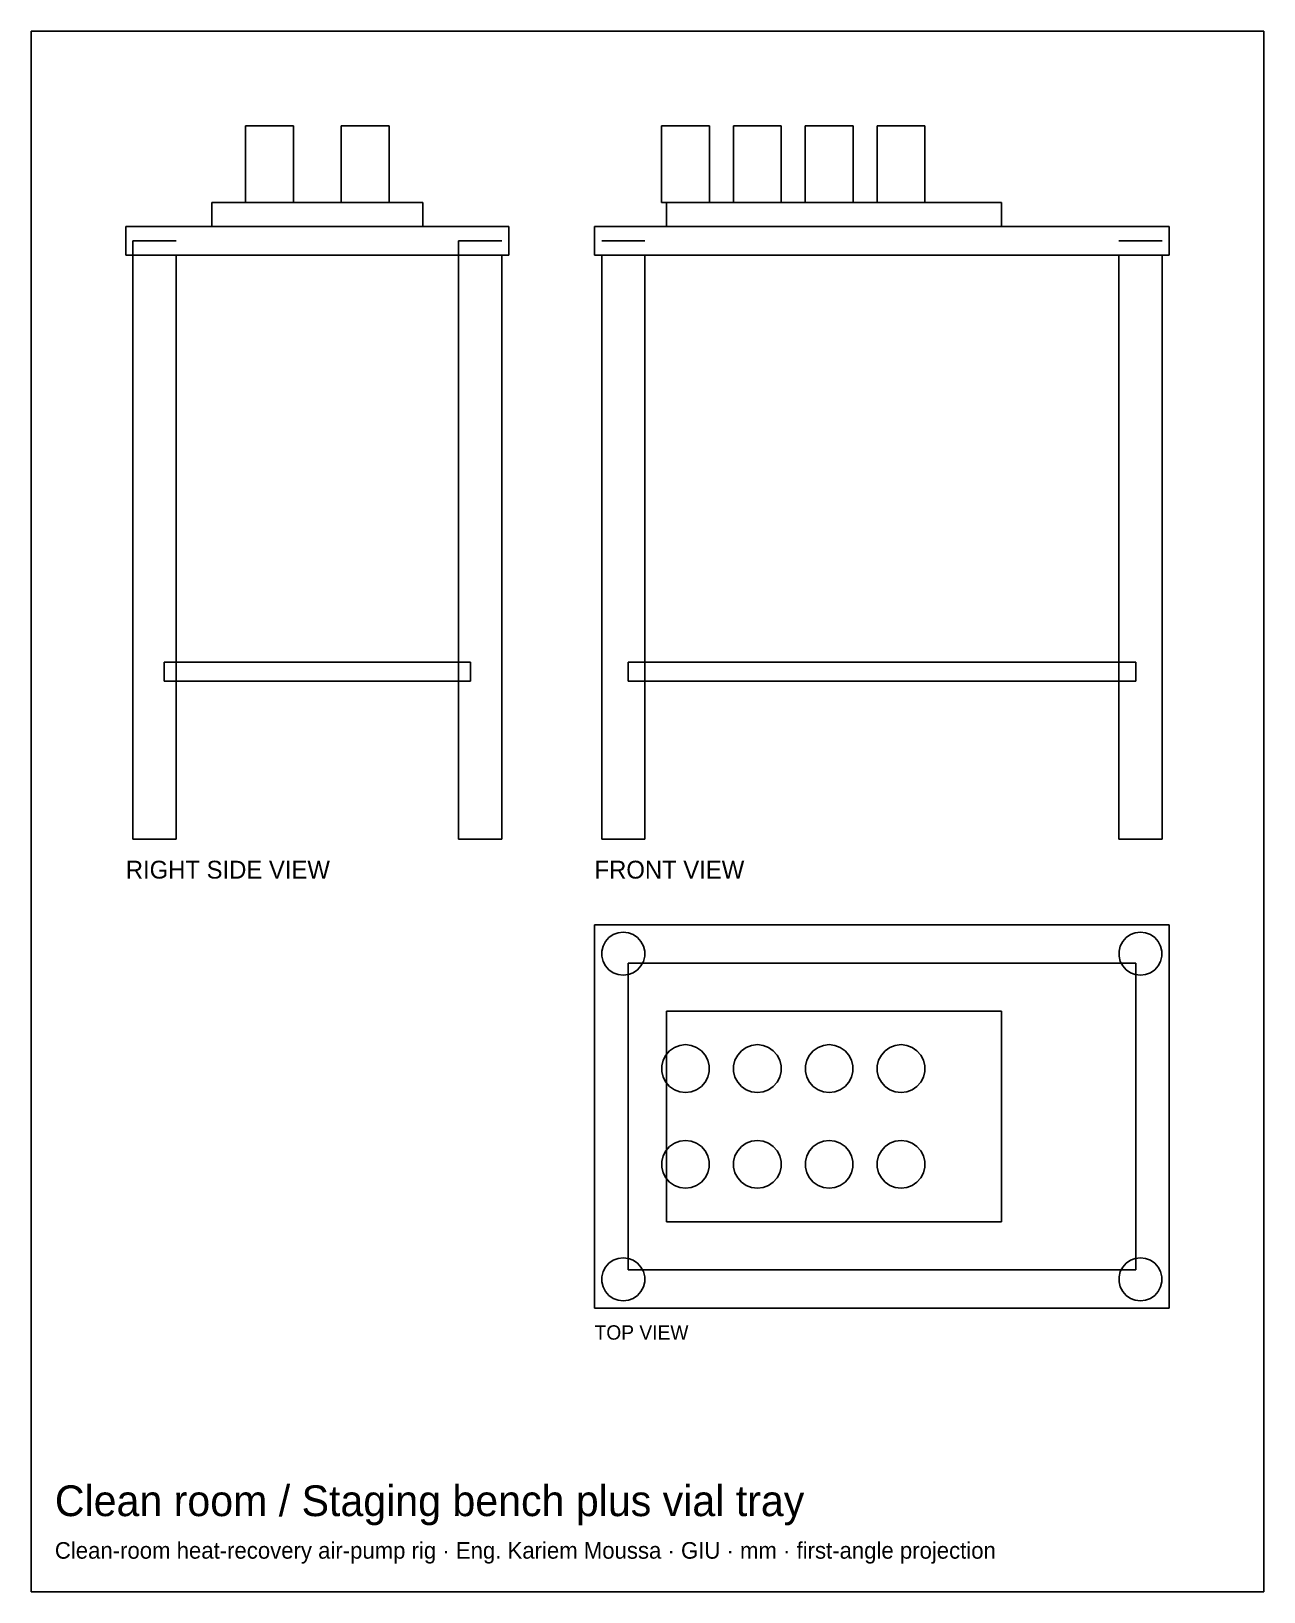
# Model space of a CAD drawing. Header units: millimetres. Extents: x 52 to 310, y -152 to 174.
import ezdxf

# ---------------------------------------------------------------- set-up
doc = ezdxf.new("R2010")
doc.units = ezdxf.units.MM
for name, color, linetype in [('BORDER', 7, 'Continuous'), ('HIDDEN', 8, 'Continuous'), ('TEXT', 5, 'Continuous'), ('VISIBLE', 7, 'Continuous')]:
    doc.layers.add(name, color=color, linetype=linetype)

msp = doc.modelspace()

# ---------------------------------------------------------------- texts
at = {"layer": 'TEXT'}
for s, height, p in [('RIGHT SIDE VIEW', 3.725, (72.12, -3.2)), ('FRONT VIEW', 3.725, (170, -3.2)), ('TOP VIEW', 3, (170, -99.48)), ('Clean room / Staging bench plus vial tray', 6.4189, (57.31, -136.33)), ('Clean-room heat-recovery air-pump rig · Eng. Kariem Moussa · GIU · mm · first-angle projection', 3.4563, (57.31, -145.22))]:
    msp.add_text(s, height=height, dxfattribs=at).set_placement(p)

# ---------------------------------------------------------------- linework, layer by layer
at = {"layer": 'BORDER'}
msp.add_lwpolyline([(52.37, -152.13), (309.75, -152.13), (309.75, 173.75), (52.37, 173.75)], close=True, dxfattribs=at)
at = {"layer": 'HIDDEN'}
for points in [[(97.12, 138), (97.12, 154)], [(97.27, 154), (97.12, 154)], [(97.12, 154), (97.27, 154)], [(97.12, 138), (97.12, 154)], [(97.27, 154), (97.12, 154)], [(97.12, 154), (97.27, 154)], [(97.12, 138), (97.12, 154)], [(97.27, 154), (97.12, 154)], [(97.12, 154), (97.27, 154)], [(97.27, 154), (97.12, 154)], [(97.69, 154), (97.27, 154)], [(97.27, 154), (97.69, 154)], [(97.69, 154), (97.27, 154)], [(97.27, 154), (97.69, 154)], [(97.69, 154), (97.27, 154)], [(97.27, 154), (97.69, 154)], [(97.69, 154), (97.27, 154)], [(98.38, 154), (97.69, 154)], [(97.69, 154), (98.38, 154)], [(98.38, 154), (97.69, 154)], [(97.69, 154), (98.38, 154)], [(98.38, 154), (97.69, 154)], [(97.69, 154), (98.38, 154)], [(98.38, 154), (97.69, 154)], [(99.28, 154), (98.38, 154)], [(98.38, 154), (99.28, 154)], [(99.28, 154), (98.38, 154)], [(98.38, 154), (99.28, 154)], [(99.28, 154), (98.38, 154)], [(98.38, 154), (99.28, 154)], [(99.28, 154), (98.38, 154)], [(100.35, 154), (99.28, 154)], [(99.28, 154), (100.35, 154)], [(100.35, 154), (99.28, 154)], [(99.28, 154), (100.35, 154)], [(100.35, 154), (99.28, 154)], [(99.28, 154), (100.35, 154)], [(100.35, 154), (99.28, 154)], [(101.52, 154), (100.35, 154)], [(100.35, 154), (101.52, 154)], [(101.52, 154), (100.35, 154)], [(100.35, 154), (101.52, 154)], [(101.52, 154), (100.35, 154)], [(100.35, 154), (101.52, 154)], [(101.52, 154), (100.35, 154)], [(102.72, 154), (101.52, 154)], [(101.52, 154), (102.72, 154)], [(102.72, 154), (101.52, 154)], [(101.52, 154), (102.72, 154)], [(102.72, 154), (101.52, 154)], [(101.52, 154), (102.72, 154)], [(102.72, 154), (101.52, 154)], [(103.89, 154), (102.72, 154)], [(102.72, 154), (103.89, 154)], [(103.89, 154), (102.72, 154)], [(102.72, 154), (103.89, 154)], [(103.89, 154), (102.72, 154)], [(102.72, 154), (103.89, 154)], [(103.89, 154), (102.72, 154)], [(104.96, 154), (103.89, 154)], [(103.89, 154), (104.96, 154)], [(104.96, 154), (103.89, 154)], [(103.89, 154), (104.96, 154)], [(104.96, 154), (103.89, 154)], [(103.89, 154), (104.96, 154)], [(104.96, 154), (103.89, 154)], [(105.86, 154), (104.96, 154)], [(104.96, 154), (105.86, 154)], [(105.86, 154), (104.96, 154)], [(104.96, 154), (105.86, 154)], [(105.86, 154), (104.96, 154)], [(104.96, 154), (105.86, 154)], [(105.86, 154), (104.96, 154)], [(106.55, 154), (105.86, 154)], [(105.86, 154), (106.55, 154)], [(106.55, 154), (105.86, 154)], [(105.86, 154), (106.55, 154)], [(106.55, 154), (105.86, 154)], [(105.86, 154), (106.55, 154)], [(106.55, 154), (105.86, 154)], [(106.97, 154), (106.55, 154)], [(106.55, 154), (106.97, 154)], [(106.97, 154), (106.55, 154)], [(106.55, 154), (106.97, 154)], [(106.97, 154), (106.55, 154)], [(106.55, 154), (106.97, 154)], [(106.97, 154), (106.55, 154)], [(107.12, 154), (106.97, 154)], [(106.97, 154), (107.12, 154)], [(107.12, 154), (106.97, 154)], [(106.97, 154), (107.12, 154)], [(107.12, 154), (106.97, 154)], [(106.97, 154), (107.12, 154)], [(107.12, 154), (106.97, 154)], [(117.12, 138), (117.12, 154)], [(117.27, 154), (117.12, 154)], [(117.12, 154), (117.27, 154)], [(117.12, 138), (117.12, 154)], [(117.27, 154), (117.12, 154)], [(117.12, 154), (117.27, 154)], [(117.12, 138), (117.12, 154)], [(117.27, 154), (117.12, 154)], [(117.12, 154), (117.27, 154)], [(117.27, 154), (117.12, 154)], [(117.69, 154), (117.27, 154)], [(117.27, 154), (117.69, 154)], [(117.69, 154), (117.27, 154)], [(117.27, 154), (117.69, 154)], [(117.69, 154), (117.27, 154)], [(117.27, 154), (117.69, 154)], [(117.69, 154), (117.27, 154)], [(118.38, 154), (117.69, 154)], [(117.69, 154), (118.38, 154)], [(118.38, 154), (117.69, 154)], [(117.69, 154), (118.38, 154)], [(118.38, 154), (117.69, 154)], [(117.69, 154), (118.38, 154)], [(118.38, 154), (117.69, 154)], [(119.28, 154), (118.38, 154)], [(118.38, 154), (119.28, 154)], [(119.28, 154), (118.38, 154)], [(118.38, 154), (119.28, 154)], [(119.28, 154), (118.38, 154)], [(118.38, 154), (119.28, 154)], [(119.28, 154), (118.38, 154)], [(120.35, 154), (119.28, 154)], [(119.28, 154), (120.35, 154)], [(120.35, 154), (119.28, 154)], [(119.28, 154), (120.35, 154)], [(120.35, 154), (119.28, 154)], [(119.28, 154), (120.35, 154)], [(120.35, 154), (119.28, 154)], [(121.52, 154), (120.35, 154)], [(120.35, 154), (121.52, 154)], [(121.52, 154), (120.35, 154)], [(120.35, 154), (121.52, 154)], [(121.52, 154), (120.35, 154)], [(120.35, 154), (121.52, 154)], [(121.52, 154), (120.35, 154)], [(122.72, 154), (121.52, 154)], [(121.52, 154), (122.72, 154)], [(122.72, 154), (121.52, 154)], [(121.52, 154), (122.72, 154)], [(122.72, 154), (121.52, 154)], [(121.52, 154), (122.72, 154)], [(122.72, 154), (121.52, 154)], [(123.89, 154), (122.72, 154)], [(122.72, 154), (123.89, 154)], [(123.89, 154), (122.72, 154)], [(122.72, 154), (123.89, 154)], [(123.89, 154), (122.72, 154)], [(122.72, 154), (123.89, 154)], [(123.89, 154), (122.72, 154)], [(124.96, 154), (123.89, 154)], [(123.89, 154), (124.96, 154)], [(124.96, 154), (123.89, 154)], [(123.89, 154), (124.96, 154)], [(124.96, 154), (123.89, 154)], [(123.89, 154), (124.96, 154)], [(124.96, 154), (123.89, 154)], [(125.86, 154), (124.96, 154)], [(124.96, 154), (125.86, 154)], [(125.86, 154), (124.96, 154)], [(124.96, 154), (125.86, 154)], [(125.86, 154), (124.96, 154)], [(124.96, 154), (125.86, 154)], [(125.86, 154), (124.96, 154)], [(126.55, 154), (125.86, 154)], [(125.86, 154), (126.55, 154)], [(126.55, 154), (125.86, 154)], [(125.86, 154), (126.55, 154)], [(126.55, 154), (125.86, 154)], [(125.86, 154), (126.55, 154)], [(126.55, 154), (125.86, 154)], [(126.97, 154), (126.55, 154)], [(126.55, 154), (126.97, 154)], [(126.97, 154), (126.55, 154)], [(126.55, 154), (126.97, 154)], [(126.97, 154), (126.55, 154)], [(126.55, 154), (126.97, 154)], [(126.97, 154), (126.55, 154)], [(127.12, 154), (126.97, 154)], [(126.97, 154), (127.12, 154)], [(127.12, 154), (126.97, 154)], [(126.97, 154), (127.12, 154)], [(127.12, 154), (126.97, 154)], [(126.97, 154), (127.12, 154)], [(127.12, 154), (126.97, 154)], [(184, 154), (184.04, 154)], [(184.04, 154), (184, 154)], [(184.04, 154), (184, 154)], [(184.04, 154), (184.32, 154)], [(184.32, 154), (184.04, 154)], [(184.32, 154), (184.04, 154)], [(184.32, 154), (184.89, 154)], [(184.89, 154), (184.32, 154)], [(184.89, 154), (184.32, 154)], [(184.89, 154), (185.68, 154)], [(185.68, 154), (184.89, 154)], [(185.68, 154), (184.89, 154)], [(185.68, 154), (186.68, 154)], [(186.68, 154), (185.68, 154)], [(186.68, 154), (185.68, 154)], [(186.68, 154), (187.8, 154)], [(187.8, 154), (186.68, 154)], [(187.8, 154), (186.68, 154)], [(187.8, 154), (189, 154)], [(189, 154), (187.8, 154)], [(189, 154), (187.8, 154)], [(190.2, 154), (189, 154)], [(189, 154), (190.2, 154)], [(190.2, 154), (189, 154)], [(191.32, 154), (190.2, 154)], [(190.2, 154), (191.32, 154)], [(191.32, 154), (190.2, 154)], [(192.32, 154), (191.32, 154)], [(191.32, 154), (192.32, 154)], [(192.32, 154), (191.32, 154)], [(193.11, 154), (192.32, 154)], [(192.32, 154), (193.11, 154)], [(193.11, 154), (192.32, 154)], [(193.68, 154), (193.11, 154)], [(193.11, 154), (193.68, 154)], [(193.68, 154), (193.11, 154)], [(193.96, 154), (193.68, 154)], [(193.68, 154), (193.96, 154)], [(193.96, 154), (193.68, 154)], [(194, 154), (193.96, 154)], [(193.96, 154), (194, 154)], [(194, 154), (193.96, 154)], [(199, 154), (199.04, 154)], [(199.04, 154), (199, 154)], [(199.04, 154), (199, 154)], [(199.04, 154), (199.32, 154)], [(199.32, 154), (199.04, 154)], [(199.32, 154), (199.04, 154)], [(199.32, 154), (199.89, 154)], [(199.89, 154), (199.32, 154)], [(199.89, 154), (199.32, 154)], [(199.89, 154), (200.68, 154)], [(200.68, 154), (199.89, 154)], [(200.68, 154), (199.89, 154)], [(200.68, 154), (201.68, 154)], [(201.68, 154), (200.68, 154)], [(201.68, 154), (200.68, 154)], [(201.68, 154), (202.8, 154)], [(202.8, 154), (201.68, 154)], [(202.8, 154), (201.68, 154)], [(202.8, 154), (204, 154)], [(204, 154), (202.8, 154)], [(204, 154), (202.8, 154)], [(205.2, 154), (204, 154)], [(204, 154), (205.2, 154)], [(205.2, 154), (204, 154)], [(206.32, 154), (205.2, 154)], [(205.2, 154), (206.32, 154)], [(206.32, 154), (205.2, 154)], [(207.32, 154), (206.32, 154)], [(206.32, 154), (207.32, 154)], [(207.32, 154), (206.32, 154)], [(208.11, 154), (207.32, 154)], [(207.32, 154), (208.11, 154)], [(208.11, 154), (207.32, 154)], [(208.68, 154), (208.11, 154)], [(208.11, 154), (208.68, 154)], [(208.68, 154), (208.11, 154)], [(208.96, 154), (208.68, 154)], [(208.68, 154), (208.96, 154)], [(208.96, 154), (208.68, 154)], [(209, 154), (208.96, 154)], [(208.96, 154), (209, 154)], [(209, 154), (208.96, 154)], [(214, 154), (214.04, 154)], [(214.04, 154), (214, 154)], [(214.04, 154), (214, 154)], [(214.04, 154), (214.32, 154)], [(214.32, 154), (214.04, 154)], [(214.32, 154), (214.04, 154)], [(214.32, 154), (214.89, 154)], [(214.89, 154), (214.32, 154)], [(214.89, 154), (214.32, 154)], [(214.89, 154), (215.68, 154)], [(215.68, 154), (214.89, 154)], [(215.68, 154), (214.89, 154)], [(215.68, 154), (216.68, 154)], [(216.68, 154), (215.68, 154)], [(216.68, 154), (215.68, 154)], [(216.68, 154), (217.8, 154)], [(217.8, 154), (216.68, 154)], [(217.8, 154), (216.68, 154)], [(217.8, 154), (219, 154)], [(219, 154), (217.8, 154)], [(219, 154), (217.8, 154)], [(220.2, 154), (219, 154)], [(219, 154), (220.2, 154)], [(220.2, 154), (219, 154)], [(221.32, 154), (220.2, 154)], [(220.2, 154), (221.32, 154)], [(221.32, 154), (220.2, 154)], [(222.32, 154), (221.32, 154)], [(221.32, 154), (222.32, 154)], [(222.32, 154), (221.32, 154)], [(223.11, 154), (222.32, 154)], [(222.32, 154), (223.11, 154)], [(223.11, 154), (222.32, 154)], [(223.68, 154), (223.11, 154)], [(223.11, 154), (223.68, 154)], [(223.68, 154), (223.11, 154)], [(223.96, 154), (223.68, 154)], [(223.68, 154), (223.96, 154)], [(223.96, 154), (223.68, 154)], [(224, 154), (223.96, 154)], [(223.96, 154), (224, 154)], [(224, 154), (223.96, 154)], [(229, 154), (229.04, 154)], [(229.04, 154), (229, 154)], [(229.04, 154), (229, 154)], [(229.04, 154), (229.32, 154)], [(229.32, 154), (229.04, 154)], [(229.32, 154), (229.04, 154)], [(229.32, 154), (229.89, 154)], [(229.89, 154), (229.32, 154)], [(229.89, 154), (229.32, 154)], [(229.89, 154), (230.68, 154)], [(230.68, 154), (229.89, 154)], [(230.68, 154), (229.89, 154)], [(230.68, 154), (231.68, 154)], [(231.68, 154), (230.68, 154)], [(231.68, 154), (230.68, 154)], [(231.68, 154), (232.8, 154)], [(232.8, 154), (231.68, 154)], [(232.8, 154), (231.68, 154)], [(232.8, 154), (234, 154)], [(234, 154), (232.8, 154)], [(234, 154), (232.8, 154)], [(235.2, 154), (234, 154)], [(234, 154), (235.2, 154)], [(235.2, 154), (234, 154)], [(236.32, 154), (235.2, 154)], [(235.2, 154), (236.32, 154)], [(236.32, 154), (235.2, 154)], [(237.32, 154), (236.32, 154)], [(236.32, 154), (237.32, 154)], [(237.32, 154), (236.32, 154)], [(238.11, 154), (237.32, 154)], [(237.32, 154), (238.11, 154)], [(238.11, 154), (237.32, 154)], [(238.68, 154), (238.11, 154)], [(238.11, 154), (238.68, 154)], [(238.68, 154), (238.11, 154)], [(238.96, 154), (238.68, 154)], [(238.68, 154), (238.96, 154)], [(238.96, 154), (238.68, 154)], [(239, 154), (238.96, 154)], [(238.96, 154), (239, 154)], [(239, 154), (238.96, 154)], [(134.12, 138), (90.12, 138)], [(90.12, 133), (90.12, 138)], [(97.27, 138), (97.12, 138)], [(97.12, 138), (97.27, 138)], [(97.27, 138), (97.12, 138)], [(97.12, 138), (97.27, 138)], [(97.27, 138), (97.12, 138)], [(97.12, 138), (97.27, 138)], [(97.27, 138), (97.12, 138)], [(97.12, 138), (97.27, 138)], [(97.69, 138), (97.27, 138)], [(97.27, 138), (97.69, 138)], [(97.69, 138), (97.27, 138)], [(97.27, 138), (97.69, 138)], [(97.69, 138), (97.27, 138)], [(97.27, 138), (97.69, 138)], [(97.69, 138), (97.27, 138)], [(97.27, 138), (97.69, 138)], [(98.38, 138), (97.69, 138)], [(97.69, 138), (98.38, 138)], [(98.38, 138), (97.69, 138)], [(97.69, 138), (98.38, 138)], [(98.38, 138), (97.69, 138)], [(97.69, 138), (98.38, 138)], [(98.38, 138), (97.69, 138)], [(97.69, 138), (98.38, 138)], [(99.28, 138), (98.38, 138)], [(98.38, 138), (99.28, 138)], [(99.28, 138), (98.38, 138)], [(98.38, 138), (99.28, 138)], [(99.28, 138), (98.38, 138)], [(98.38, 138), (99.28, 138)], [(99.28, 138), (98.38, 138)], [(98.38, 138), (99.28, 138)], [(100.35, 138), (99.28, 138)], [(99.28, 138), (100.35, 138)], [(100.35, 138), (99.28, 138)], [(99.28, 138), (100.35, 138)], [(100.35, 138), (99.28, 138)], [(99.28, 138), (100.35, 138)], [(100.35, 138), (99.28, 138)], [(99.28, 138), (100.35, 138)], [(101.52, 138), (100.35, 138)], [(100.35, 138), (101.52, 138)], [(101.52, 138), (100.35, 138)], [(100.35, 138), (101.52, 138)], [(101.52, 138), (100.35, 138)], [(100.35, 138), (101.52, 138)], [(101.52, 138), (100.35, 138)], [(100.35, 138), (101.52, 138)], [(102.72, 138), (101.52, 138)], [(101.52, 138), (102.72, 138)], [(102.72, 138), (101.52, 138)], [(101.52, 138), (102.72, 138)], [(102.72, 138), (101.52, 138)], [(101.52, 138), (102.72, 138)], [(102.72, 138), (101.52, 138)], [(101.52, 138), (102.72, 138)], [(103.89, 138), (102.72, 138)], [(102.72, 138), (103.89, 138)], [(103.89, 138), (102.72, 138)], [(102.72, 138), (103.89, 138)], [(103.89, 138), (102.72, 138)], [(102.72, 138), (103.89, 138)], [(103.89, 138), (102.72, 138)], [(102.72, 138), (103.89, 138)], [(104.96, 138), (103.89, 138)], [(103.89, 138), (104.96, 138)], [(104.96, 138), (103.89, 138)], [(103.89, 138), (104.96, 138)], [(104.96, 138), (103.89, 138)], [(103.89, 138), (104.96, 138)], [(104.96, 138), (103.89, 138)], [(103.89, 138), (104.96, 138)], [(105.86, 138), (104.96, 138)], [(104.96, 138), (105.86, 138)], [(105.86, 138), (104.96, 138)], [(104.96, 138), (105.86, 138)], [(105.86, 138), (104.96, 138)], [(104.96, 138), (105.86, 138)], [(105.86, 138), (104.96, 138)], [(104.96, 138), (105.86, 138)], [(106.55, 138), (105.86, 138)], [(105.86, 138), (106.55, 138)], [(106.55, 138), (105.86, 138)], [(105.86, 138), (106.55, 138)], [(106.55, 138), (105.86, 138)], [(105.86, 138), (106.55, 138)], [(106.55, 138), (105.86, 138)], [(105.86, 138), (106.55, 138)], [(106.97, 138), (106.55, 138)], [(106.55, 138), (106.97, 138)], [(106.97, 138), (106.55, 138)], [(106.55, 138), (106.97, 138)], [(106.97, 138), (106.55, 138)], [(106.55, 138), (106.97, 138)], [(106.97, 138), (106.55, 138)], [(106.55, 138), (106.97, 138)], [(107.12, 138), (106.97, 138)], [(106.97, 138), (107.12, 138)], [(107.12, 138), (106.97, 138)], [(106.97, 138), (107.12, 138)], [(107.12, 138), (106.97, 138)], [(106.97, 138), (107.12, 138)], [(107.12, 138), (106.97, 138)], [(106.97, 138), (107.12, 138)], [(117.27, 138), (117.12, 138)], [(117.12, 138), (117.27, 138)], [(117.27, 138), (117.12, 138)], [(117.12, 138), (117.27, 138)], [(117.27, 138), (117.12, 138)], [(117.12, 138), (117.27, 138)], [(117.27, 138), (117.12, 138)], [(117.12, 138), (117.27, 138)], [(117.69, 138), (117.27, 138)], [(117.27, 138), (117.69, 138)], [(117.69, 138), (117.27, 138)], [(117.27, 138), (117.69, 138)], [(117.69, 138), (117.27, 138)], [(117.27, 138), (117.69, 138)], [(117.69, 138), (117.27, 138)], [(117.27, 138), (117.69, 138)], [(118.38, 138), (117.69, 138)], [(117.69, 138), (118.38, 138)], [(118.38, 138), (117.69, 138)], [(117.69, 138), (118.38, 138)], [(118.38, 138), (117.69, 138)], [(117.69, 138), (118.38, 138)], [(118.38, 138), (117.69, 138)], [(117.69, 138), (118.38, 138)], [(119.28, 138), (118.38, 138)], [(118.38, 138), (119.28, 138)], [(119.28, 138), (118.38, 138)], [(118.38, 138), (119.28, 138)], [(119.28, 138), (118.38, 138)], [(118.38, 138), (119.28, 138)], [(119.28, 138), (118.38, 138)], [(118.38, 138), (119.28, 138)], [(120.35, 138), (119.28, 138)], [(119.28, 138), (120.35, 138)], [(120.35, 138), (119.28, 138)], [(119.28, 138), (120.35, 138)], [(120.35, 138), (119.28, 138)], [(119.28, 138), (120.35, 138)], [(120.35, 138), (119.28, 138)], [(119.28, 138), (120.35, 138)], [(121.52, 138), (120.35, 138)], [(120.35, 138), (121.52, 138)], [(121.52, 138), (120.35, 138)], [(120.35, 138), (121.52, 138)], [(121.52, 138), (120.35, 138)], [(120.35, 138), (121.52, 138)], [(121.52, 138), (120.35, 138)], [(120.35, 138), (121.52, 138)], [(122.72, 138), (121.52, 138)], [(121.52, 138), (122.72, 138)], [(122.72, 138), (121.52, 138)], [(121.52, 138), (122.72, 138)], [(122.72, 138), (121.52, 138)], [(121.52, 138), (122.72, 138)], [(122.72, 138), (121.52, 138)], [(121.52, 138), (122.72, 138)], [(123.89, 138), (122.72, 138)], [(122.72, 138), (123.89, 138)], [(123.89, 138), (122.72, 138)], [(122.72, 138), (123.89, 138)], [(123.89, 138), (122.72, 138)], [(122.72, 138), (123.89, 138)], [(123.89, 138), (122.72, 138)], [(122.72, 138), (123.89, 138)], [(124.96, 138), (123.89, 138)], [(123.89, 138), (124.96, 138)], [(124.96, 138), (123.89, 138)], [(123.89, 138), (124.96, 138)], [(124.96, 138), (123.89, 138)], [(123.89, 138), (124.96, 138)], [(124.96, 138), (123.89, 138)], [(123.89, 138), (124.96, 138)], [(125.86, 138), (124.96, 138)], [(124.96, 138), (125.86, 138)], [(125.86, 138), (124.96, 138)], [(124.96, 138), (125.86, 138)], [(125.86, 138), (124.96, 138)], [(124.96, 138), (125.86, 138)], [(125.86, 138), (124.96, 138)], [(124.96, 138), (125.86, 138)], [(126.55, 138), (125.86, 138)], [(125.86, 138), (126.55, 138)], [(126.55, 138), (125.86, 138)], [(125.86, 138), (126.55, 138)], [(126.55, 138), (125.86, 138)], [(125.86, 138), (126.55, 138)], [(126.55, 138), (125.86, 138)], [(125.86, 138), (126.55, 138)], [(126.97, 138), (126.55, 138)], [(126.55, 138), (126.97, 138)], [(126.97, 138), (126.55, 138)], [(126.55, 138), (126.97, 138)], [(126.97, 138), (126.55, 138)], [(126.55, 138), (126.97, 138)], [(126.97, 138), (126.55, 138)], [(126.55, 138), (126.97, 138)], [(127.12, 138), (126.97, 138)], [(126.97, 138), (127.12, 138)], [(127.12, 138), (126.97, 138)], [(126.97, 138), (127.12, 138)], [(127.12, 138), (126.97, 138)], [(126.97, 138), (127.12, 138)], [(127.12, 138), (126.97, 138)], [(126.97, 138), (127.12, 138)], [(134.12, 133), (134.12, 138)], [(184, 138), (184.04, 138)], [(184.04, 138), (184, 138)], [(184.04, 138), (184, 138)], [(184.04, 138), (184.32, 138)], [(184.32, 138), (184.04, 138)], [(184.32, 138), (184.04, 138)], [(184.32, 138), (184.89, 138)], [(184.89, 138), (184.32, 138)], [(184.89, 138), (184.32, 138)], [(184.89, 138), (185.68, 138)], [(185.68, 138), (184.89, 138)], [(185.68, 138), (184.89, 138)], [(185, 138), (255, 138)], [(185, 133), (185, 138)], [(185, 138), (185.68, 138)], [(185.68, 138), (186.68, 138)], [(186.68, 138), (185.68, 138)], [(185.68, 138), (186.68, 138)], [(186.68, 138), (185.68, 138)], [(186.68, 138), (187.8, 138)], [(187.8, 138), (186.68, 138)], [(186.68, 138), (187.8, 138)], [(187.8, 138), (186.68, 138)], [(187.8, 138), (189, 138)], [(189, 138), (187.8, 138)], [(187.8, 138), (189, 138)], [(189, 138), (187.8, 138)], [(190.2, 138), (189, 138)], [(189, 138), (190.2, 138)], [(190.2, 138), (189, 138)], [(189, 138), (190.2, 138)], [(191.32, 138), (190.2, 138)], [(190.2, 138), (191.32, 138)], [(191.32, 138), (190.2, 138)], [(190.2, 138), (191.32, 138)], [(192.32, 138), (191.32, 138)], [(191.32, 138), (192.32, 138)], [(192.32, 138), (191.32, 138)], [(191.32, 138), (192.32, 138)], [(193.11, 138), (192.32, 138)], [(192.32, 138), (193.11, 138)], [(193.11, 138), (192.32, 138)], [(192.32, 138), (193.11, 138)], [(193.68, 138), (193.11, 138)], [(193.11, 138), (193.68, 138)], [(193.68, 138), (193.11, 138)], [(193.11, 138), (193.68, 138)], [(193.96, 138), (193.68, 138)], [(193.68, 138), (193.96, 138)], [(193.96, 138), (193.68, 138)], [(193.68, 138), (193.96, 138)], [(194, 138), (193.96, 138)], [(193.96, 138), (194, 138)], [(194, 138), (193.96, 138)], [(193.96, 138), (194, 138)], [(199, 138), (199.04, 138)], [(199.04, 138), (199, 138)], [(199, 138), (199.04, 138)], [(199.04, 138), (199, 138)], [(199.04, 138), (199.32, 138)], [(199.32, 138), (199.04, 138)], [(199.04, 138), (199.32, 138)], [(199.32, 138), (199.04, 138)], [(199.32, 138), (199.89, 138)], [(199.89, 138), (199.32, 138)], [(199.32, 138), (199.89, 138)], [(199.89, 138), (199.32, 138)], [(199.89, 138), (200.68, 138)], [(200.68, 138), (199.89, 138)], [(199.89, 138), (200.68, 138)], [(200.68, 138), (199.89, 138)], [(200.68, 138), (201.68, 138)], [(201.68, 138), (200.68, 138)], [(200.68, 138), (201.68, 138)], [(201.68, 138), (200.68, 138)], [(201.68, 138), (202.8, 138)], [(202.8, 138), (201.68, 138)], [(201.68, 138), (202.8, 138)], [(202.8, 138), (201.68, 138)], [(202.8, 138), (204, 138)], [(204, 138), (202.8, 138)], [(202.8, 138), (204, 138)], [(204, 138), (202.8, 138)], [(205.2, 138), (204, 138)], [(204, 138), (205.2, 138)], [(205.2, 138), (204, 138)], [(204, 138), (205.2, 138)], [(206.32, 138), (205.2, 138)], [(205.2, 138), (206.32, 138)], [(206.32, 138), (205.2, 138)], [(205.2, 138), (206.32, 138)], [(207.32, 138), (206.32, 138)], [(206.32, 138), (207.32, 138)], [(207.32, 138), (206.32, 138)], [(206.32, 138), (207.32, 138)], [(208.11, 138), (207.32, 138)], [(207.32, 138), (208.11, 138)], [(208.11, 138), (207.32, 138)], [(207.32, 138), (208.11, 138)], [(208.68, 138), (208.11, 138)], [(208.11, 138), (208.68, 138)], [(208.68, 138), (208.11, 138)], [(208.11, 138), (208.68, 138)], [(208.96, 138), (208.68, 138)], [(208.68, 138), (208.96, 138)], [(208.96, 138), (208.68, 138)], [(208.68, 138), (208.96, 138)], [(209, 138), (208.96, 138)], [(208.96, 138), (209, 138)], [(209, 138), (208.96, 138)], [(208.96, 138), (209, 138)], [(214, 138), (214.04, 138)], [(214.04, 138), (214, 138)], [(214, 138), (214.04, 138)], [(214.04, 138), (214, 138)], [(214.04, 138), (214.32, 138)], [(214.32, 138), (214.04, 138)], [(214.04, 138), (214.32, 138)], [(214.32, 138), (214.04, 138)], [(214.32, 138), (214.89, 138)], [(214.89, 138), (214.32, 138)], [(214.32, 138), (214.89, 138)], [(214.89, 138), (214.32, 138)], [(214.89, 138), (215.68, 138)], [(215.68, 138), (214.89, 138)], [(214.89, 138), (215.68, 138)], [(215.68, 138), (214.89, 138)], [(215.68, 138), (216.68, 138)], [(216.68, 138), (215.68, 138)], [(215.68, 138), (216.68, 138)], [(216.68, 138), (215.68, 138)], [(216.68, 138), (217.8, 138)], [(217.8, 138), (216.68, 138)], [(216.68, 138), (217.8, 138)], [(217.8, 138), (216.68, 138)], [(217.8, 138), (219, 138)], [(219, 138), (217.8, 138)], [(217.8, 138), (219, 138)], [(219, 138), (217.8, 138)], [(220.2, 138), (219, 138)], [(219, 138), (220.2, 138)], [(220.2, 138), (219, 138)], [(219, 138), (220.2, 138)], [(221.32, 138), (220.2, 138)], [(220.2, 138), (221.32, 138)], [(221.32, 138), (220.2, 138)], [(220.2, 138), (221.32, 138)], [(222.32, 138), (221.32, 138)], [(221.32, 138), (222.32, 138)], [(222.32, 138), (221.32, 138)], [(221.32, 138), (222.32, 138)], [(223.11, 138), (222.32, 138)], [(222.32, 138), (223.11, 138)], [(223.11, 138), (222.32, 138)], [(222.32, 138), (223.11, 138)], [(223.68, 138), (223.11, 138)], [(223.11, 138), (223.68, 138)], [(223.68, 138), (223.11, 138)], [(223.11, 138), (223.68, 138)], [(223.96, 138), (223.68, 138)], [(223.68, 138), (223.96, 138)], [(223.96, 138), (223.68, 138)], [(223.68, 138), (223.96, 138)], [(224, 138), (223.96, 138)], [(223.96, 138), (224, 138)], [(224, 138), (223.96, 138)], [(223.96, 138), (224, 138)], [(229, 138), (229.04, 138)], [(229.04, 138), (229, 138)], [(229, 138), (229.04, 138)], [(229.04, 138), (229, 138)], [(229.04, 138), (229.32, 138)], [(229.32, 138), (229.04, 138)], [(229.04, 138), (229.32, 138)], [(229.32, 138), (229.04, 138)], [(229.32, 138), (229.89, 138)], [(229.89, 138), (229.32, 138)], [(229.32, 138), (229.89, 138)], [(229.89, 138), (229.32, 138)], [(229.89, 138), (230.68, 138)], [(230.68, 138), (229.89, 138)], [(229.89, 138), (230.68, 138)], [(230.68, 138), (229.89, 138)], [(230.68, 138), (231.68, 138)], [(231.68, 138), (230.68, 138)], [(230.68, 138), (231.68, 138)], [(231.68, 138), (230.68, 138)], [(231.68, 138), (232.8, 138)], [(232.8, 138), (231.68, 138)], [(231.68, 138), (232.8, 138)], [(232.8, 138), (231.68, 138)], [(232.8, 138), (234, 138)], [(234, 138), (232.8, 138)], [(232.8, 138), (234, 138)], [(234, 138), (232.8, 138)], [(235.2, 138), (234, 138)], [(234, 138), (235.2, 138)], [(235.2, 138), (234, 138)], [(234, 138), (235.2, 138)], [(236.32, 138), (235.2, 138)], [(235.2, 138), (236.32, 138)], [(236.32, 138), (235.2, 138)], [(235.2, 138), (236.32, 138)], [(237.32, 138), (236.32, 138)], [(236.32, 138), (237.32, 138)], [(237.32, 138), (236.32, 138)], [(236.32, 138), (237.32, 138)], [(238.11, 138), (237.32, 138)], [(237.32, 138), (238.11, 138)], [(238.11, 138), (237.32, 138)], [(237.32, 138), (238.11, 138)], [(238.68, 138), (238.11, 138)], [(238.11, 138), (238.68, 138)], [(238.68, 138), (238.11, 138)], [(238.11, 138), (238.68, 138)], [(238.96, 138), (238.68, 138)], [(238.68, 138), (238.96, 138)], [(238.96, 138), (238.68, 138)], [(238.68, 138), (238.96, 138)], [(239, 138), (238.96, 138)], [(238.96, 138), (239, 138)], [(239, 138), (238.96, 138)], [(238.96, 138), (239, 138)], [(255, 133), (255, 138)], [(152.12, 133), (72.12, 133)], [(72.12, 127), (72.12, 133)], [(134.12, 133), (90.12, 133)], [(134.12, 133), (90.12, 133)], [(152.12, 127), (152.12, 133)], [(170, 133), (290, 133)], [(170, 127), (170, 133)], [(185, 133), (255, 133)], [(185, 133), (255, 133)], [(290, 127), (290, 133)], [(73.62, 5), (73.62, 130)], [(73.75, 130), (73.62, 130)], [(73.62, 130), (73.75, 130)], [(73.62, 127), (73.62, 130)], [(73.75, 130), (73.62, 130)], [(73.62, 130), (73.75, 130)], [(74.14, 130), (73.75, 130)], [(73.75, 130), (74.14, 130)], [(74.14, 130), (73.75, 130)], [(73.75, 130), (74.14, 130)], [(74.75, 130), (74.14, 130)], [(74.14, 130), (74.75, 130)], [(74.75, 130), (74.14, 130)], [(74.14, 130), (74.75, 130)], [(75.56, 130), (74.75, 130)], [(74.75, 130), (75.56, 130)], [(75.56, 130), (74.75, 130)], [(74.75, 130), (75.56, 130)], [(76.52, 130), (75.56, 130)], [(75.56, 130), (76.52, 130)], [(76.52, 130), (75.56, 130)], [(75.56, 130), (76.52, 130)], [(77.58, 130), (76.52, 130)], [(76.52, 130), (77.58, 130)], [(77.58, 130), (76.52, 130)], [(76.52, 130), (77.58, 130)], [(78.66, 130), (77.58, 130)], [(77.58, 130), (78.66, 130)], [(78.66, 130), (77.58, 130)], [(77.58, 130), (78.66, 130)], [(79.72, 130), (78.66, 130)], [(78.66, 130), (79.72, 130)], [(79.72, 130), (78.66, 130)], [(78.66, 130), (79.72, 130)], [(80.68, 130), (79.72, 130)], [(79.72, 130), (80.68, 130)], [(80.68, 130), (79.72, 130)], [(79.72, 130), (80.68, 130)], [(81.49, 130), (80.68, 130)], [(80.68, 130), (81.49, 130)], [(81.49, 130), (80.68, 130)], [(80.68, 130), (81.49, 130)], [(82.1, 130), (81.49, 130)], [(81.49, 130), (82.1, 130)], [(82.1, 130), (81.49, 130)], [(81.49, 130), (82.1, 130)], [(82.49, 130), (82.1, 130)], [(82.1, 130), (82.49, 130)], [(82.49, 130), (82.1, 130)], [(82.1, 130), (82.49, 130)], [(82.62, 130), (82.49, 130)], [(82.49, 130), (82.62, 130)], [(82.62, 130), (82.49, 130)], [(82.49, 130), (82.62, 130)], [(141.62, 5), (141.62, 130)], [(141.75, 130), (141.62, 130)], [(141.62, 130), (141.75, 130)], [(141.62, 127), (141.62, 130)], [(141.75, 130), (141.62, 130)], [(141.62, 130), (141.75, 130)], [(142.14, 130), (141.75, 130)], [(141.75, 130), (142.14, 130)], [(142.14, 130), (141.75, 130)], [(141.75, 130), (142.14, 130)], [(142.75, 130), (142.14, 130)], [(142.14, 130), (142.75, 130)], [(142.75, 130), (142.14, 130)], [(142.14, 130), (142.75, 130)], [(143.56, 130), (142.75, 130)], [(142.75, 130), (143.56, 130)], [(143.56, 130), (142.75, 130)], [(142.75, 130), (143.56, 130)], [(144.52, 130), (143.56, 130)], [(143.56, 130), (144.52, 130)], [(144.52, 130), (143.56, 130)], [(143.56, 130), (144.52, 130)], [(145.58, 130), (144.52, 130)], [(144.52, 130), (145.58, 130)], [(145.58, 130), (144.52, 130)], [(144.52, 130), (145.58, 130)], [(146.66, 130), (145.58, 130)], [(145.58, 130), (146.66, 130)], [(146.66, 130), (145.58, 130)], [(145.58, 130), (146.66, 130)], [(147.72, 130), (146.66, 130)], [(146.66, 130), (147.72, 130)], [(147.72, 130), (146.66, 130)], [(146.66, 130), (147.72, 130)], [(148.68, 130), (147.72, 130)], [(147.72, 130), (148.68, 130)], [(148.68, 130), (147.72, 130)], [(147.72, 130), (148.68, 130)], [(149.49, 130), (148.68, 130)], [(148.68, 130), (149.49, 130)], [(149.49, 130), (148.68, 130)], [(148.68, 130), (149.49, 130)], [(150.1, 130), (149.49, 130)], [(149.49, 130), (150.1, 130)], [(150.1, 130), (149.49, 130)], [(149.49, 130), (150.1, 130)], [(150.49, 130), (150.1, 130)], [(150.1, 130), (150.49, 130)], [(150.49, 130), (150.1, 130)], [(150.1, 130), (150.49, 130)], [(150.62, 130), (150.49, 130)], [(150.49, 130), (150.62, 130)], [(150.62, 130), (150.49, 130)], [(150.49, 130), (150.62, 130)], [(171.5, 130), (171.53, 130)], [(171.53, 130), (171.5, 130)], [(171.5, 130), (171.53, 130)], [(171.53, 130), (171.5, 130)], [(171.53, 130), (171.79, 130)], [(171.79, 130), (171.53, 130)], [(171.53, 130), (171.79, 130)], [(171.79, 130), (171.53, 130)], [(171.79, 130), (172.3, 130)], [(172.3, 130), (171.79, 130)], [(171.79, 130), (172.3, 130)], [(172.3, 130), (171.79, 130)], [(172.3, 130), (173.02, 130)], [(173.02, 130), (172.3, 130)], [(172.3, 130), (173.02, 130)], [(173.02, 130), (172.3, 130)], [(173.02, 130), (173.91, 130)], [(173.91, 130), (173.02, 130)], [(173.02, 130), (173.91, 130)], [(173.91, 130), (173.02, 130)], [(173.91, 130), (174.92, 130)], [(174.92, 130), (173.91, 130)], [(173.91, 130), (174.92, 130)], [(174.92, 130), (173.91, 130)], [(174.92, 130), (176, 130)], [(176, 130), (174.92, 130)], [(174.92, 130), (176, 130)], [(176, 130), (174.92, 130)], [(177.08, 130), (176, 130)], [(176, 130), (177.08, 130)], [(177.08, 130), (176, 130)], [(176, 130), (177.08, 130)], [(178.09, 130), (177.08, 130)], [(177.08, 130), (178.09, 130)], [(178.09, 130), (177.08, 130)], [(177.08, 130), (178.09, 130)], [(178.98, 130), (178.09, 130)], [(178.09, 130), (178.98, 130)], [(178.98, 130), (178.09, 130)], [(178.09, 130), (178.98, 130)], [(179.7, 130), (178.98, 130)], [(178.98, 130), (179.7, 130)], [(179.7, 130), (178.98, 130)], [(178.98, 130), (179.7, 130)], [(180.21, 130), (179.7, 130)], [(179.7, 130), (180.21, 130)], [(180.21, 130), (179.7, 130)], [(179.7, 130), (180.21, 130)], [(180.47, 130), (180.21, 130)], [(180.21, 130), (180.47, 130)], [(180.47, 130), (180.21, 130)], [(180.21, 130), (180.47, 130)], [(180.5, 130), (180.47, 130)], [(180.47, 130), (180.5, 130)], [(180.5, 130), (180.47, 130)], [(180.47, 130), (180.5, 130)], [(279.5, 130), (279.53, 130)], [(279.53, 130), (279.5, 130)], [(279.5, 130), (279.53, 130)], [(279.53, 130), (279.5, 130)], [(279.53, 130), (279.79, 130)], [(279.79, 130), (279.53, 130)], [(279.53, 130), (279.79, 130)], [(279.79, 130), (279.53, 130)], [(279.79, 130), (280.3, 130)], [(280.3, 130), (279.79, 130)], [(279.79, 130), (280.3, 130)], [(280.3, 130), (279.79, 130)], [(280.3, 130), (281.02, 130)], [(281.02, 130), (280.3, 130)], [(280.3, 130), (281.02, 130)], [(281.02, 130), (280.3, 130)], [(281.02, 130), (281.91, 130)], [(281.91, 130), (281.02, 130)], [(281.02, 130), (281.91, 130)], [(281.91, 130), (281.02, 130)], [(281.91, 130), (282.92, 130)], [(282.92, 130), (281.91, 130)], [(281.91, 130), (282.92, 130)], [(282.92, 130), (281.91, 130)], [(282.92, 130), (284, 130)], [(284, 130), (282.92, 130)], [(282.92, 130), (284, 130)], [(284, 130), (282.92, 130)], [(285.08, 130), (284, 130)], [(284, 130), (285.08, 130)], [(285.08, 130), (284, 130)], [(284, 130), (285.08, 130)], [(286.09, 130), (285.08, 130)], [(285.08, 130), (286.09, 130)], [(286.09, 130), (285.08, 130)], [(285.08, 130), (286.09, 130)], [(286.98, 130), (286.09, 130)], [(286.09, 130), (286.98, 130)], [(286.98, 130), (286.09, 130)], [(286.09, 130), (286.98, 130)], [(287.7, 130), (286.98, 130)], [(286.98, 130), (287.7, 130)], [(287.7, 130), (286.98, 130)], [(286.98, 130), (287.7, 130)], [(288.21, 130), (287.7, 130)], [(287.7, 130), (288.21, 130)], [(288.21, 130), (287.7, 130)], [(287.7, 130), (288.21, 130)], [(288.47, 130), (288.21, 130)], [(288.21, 130), (288.47, 130)], [(288.47, 130), (288.21, 130)], [(288.21, 130), (288.47, 130)], [(288.5, 130), (288.47, 130)], [(288.47, 130), (288.5, 130)], [(288.5, 130), (288.47, 130)], [(288.47, 130), (288.5, 130)], [(152.12, 127), (72.12, 127)], [(170, 127), (290, 127)], [(82.62, 42), (80.12, 42)], [(80.12, 38), (80.12, 42)], [(144.12, 42), (80.12, 42)], [(80.12, 38), (80.12, 42)], [(144.12, 42), (141.62, 42)], [(144.12, 38), (144.12, 42)], [(144.12, 38), (144.12, 42)], [(177, 42), (180.5, 42)], [(177, 42), (283, 42)], [(177, 38), (177, 42)], [(177, 38), (177, 42)], [(279.5, 42), (283, 42)], [(283, 38), (283, 42)], [(283, 38), (283, 42)], [(82.62, 38), (80.12, 38)], [(144.12, 38), (80.12, 38)], [(144.12, 38), (141.62, 38)], [(177, 38), (180.5, 38)], [(177, 38), (283, 38)], [(279.5, 38), (283, 38)], [(73.75, 5), (73.62, 5)], [(73.62, 5), (73.75, 5)], [(73.75, 5), (73.62, 5)], [(74.14, 5), (73.75, 5)], [(73.75, 5), (74.14, 5)], [(74.14, 5), (73.75, 5)], [(74.75, 5), (74.14, 5)], [(74.14, 5), (74.75, 5)], [(74.75, 5), (74.14, 5)], [(75.56, 5), (74.75, 5)], [(74.75, 5), (75.56, 5)], [(75.56, 5), (74.75, 5)], [(76.52, 5), (75.56, 5)], [(75.56, 5), (76.52, 5)], [(76.52, 5), (75.56, 5)], [(77.58, 5), (76.52, 5)], [(76.52, 5), (77.58, 5)], [(77.58, 5), (76.52, 5)], [(78.66, 5), (77.58, 5)], [(77.58, 5), (78.66, 5)], [(78.66, 5), (77.58, 5)], [(79.72, 5), (78.66, 5)], [(78.66, 5), (79.72, 5)], [(79.72, 5), (78.66, 5)], [(80.68, 5), (79.72, 5)], [(79.72, 5), (80.68, 5)], [(80.68, 5), (79.72, 5)], [(81.49, 5), (80.68, 5)], [(80.68, 5), (81.49, 5)], [(81.49, 5), (80.68, 5)], [(82.1, 5), (81.49, 5)], [(81.49, 5), (82.1, 5)], [(82.1, 5), (81.49, 5)], [(82.49, 5), (82.1, 5)], [(82.1, 5), (82.49, 5)], [(82.49, 5), (82.1, 5)], [(82.62, 5), (82.49, 5)], [(82.49, 5), (82.62, 5)], [(82.62, 5), (82.49, 5)], [(141.75, 5), (141.62, 5)], [(141.62, 5), (141.75, 5)], [(141.75, 5), (141.62, 5)], [(142.14, 5), (141.75, 5)], [(141.75, 5), (142.14, 5)], [(142.14, 5), (141.75, 5)], [(142.75, 5), (142.14, 5)], [(142.14, 5), (142.75, 5)], [(142.75, 5), (142.14, 5)], [(143.56, 5), (142.75, 5)], [(142.75, 5), (143.56, 5)], [(143.56, 5), (142.75, 5)], [(144.52, 5), (143.56, 5)], [(143.56, 5), (144.52, 5)], [(144.52, 5), (143.56, 5)], [(145.58, 5), (144.52, 5)], [(144.52, 5), (145.58, 5)], [(145.58, 5), (144.52, 5)], [(146.66, 5), (145.58, 5)], [(145.58, 5), (146.66, 5)], [(146.66, 5), (145.58, 5)], [(147.72, 5), (146.66, 5)], [(146.66, 5), (147.72, 5)], [(147.72, 5), (146.66, 5)], [(148.68, 5), (147.72, 5)], [(147.72, 5), (148.68, 5)], [(148.68, 5), (147.72, 5)], [(149.49, 5), (148.68, 5)], [(148.68, 5), (149.49, 5)], [(149.49, 5), (148.68, 5)], [(150.1, 5), (149.49, 5)], [(149.49, 5), (150.1, 5)], [(150.1, 5), (149.49, 5)], [(150.49, 5), (150.1, 5)], [(150.1, 5), (150.49, 5)], [(150.49, 5), (150.1, 5)], [(150.62, 5), (150.49, 5)], [(150.49, 5), (150.62, 5)], [(150.62, 5), (150.49, 5)], [(171.5, 5), (171.53, 5)], [(171.53, 5), (171.5, 5)], [(171.53, 5), (171.5, 5)], [(171.53, 5), (171.79, 5)], [(171.79, 5), (171.53, 5)], [(171.79, 5), (171.53, 5)], [(171.79, 5), (172.3, 5)], [(172.3, 5), (171.79, 5)], [(172.3, 5), (171.79, 5)], [(172.3, 5), (173.02, 5)], [(173.02, 5), (172.3, 5)], [(173.02, 5), (172.3, 5)], [(173.02, 5), (173.91, 5)], [(173.91, 5), (173.02, 5)], [(173.91, 5), (173.02, 5)], [(173.91, 5), (174.92, 5)], [(174.92, 5), (173.91, 5)], [(174.92, 5), (173.91, 5)], [(174.92, 5), (176, 5)], [(176, 5), (174.92, 5)], [(176, 5), (174.92, 5)], [(177.08, 5), (176, 5)], [(176, 5), (177.08, 5)], [(177.08, 5), (176, 5)], [(178.09, 5), (177.08, 5)], [(177.08, 5), (178.09, 5)], [(178.09, 5), (177.08, 5)], [(178.98, 5), (178.09, 5)], [(178.09, 5), (178.98, 5)], [(178.98, 5), (178.09, 5)], [(179.7, 5), (178.98, 5)], [(178.98, 5), (179.7, 5)], [(179.7, 5), (178.98, 5)], [(180.21, 5), (179.7, 5)], [(179.7, 5), (180.21, 5)], [(180.21, 5), (179.7, 5)], [(180.47, 5), (180.21, 5)], [(180.21, 5), (180.47, 5)], [(180.47, 5), (180.21, 5)], [(180.5, 5), (180.47, 5)], [(180.47, 5), (180.5, 5)], [(180.5, 5), (180.47, 5)], [(279.5, 5), (279.53, 5)], [(279.53, 5), (279.5, 5)], [(279.53, 5), (279.5, 5)], [(279.53, 5), (279.79, 5)], [(279.79, 5), (279.53, 5)], [(279.79, 5), (279.53, 5)], [(279.79, 5), (280.3, 5)], [(280.3, 5), (279.79, 5)], [(280.3, 5), (279.79, 5)], [(280.3, 5), (281.02, 5)], [(281.02, 5), (280.3, 5)], [(281.02, 5), (280.3, 5)], [(281.02, 5), (281.91, 5)], [(281.91, 5), (281.02, 5)], [(281.91, 5), (281.02, 5)], [(281.91, 5), (282.92, 5)], [(282.92, 5), (281.91, 5)], [(282.92, 5), (281.91, 5)], [(282.92, 5), (284, 5)], [(284, 5), (282.92, 5)], [(284, 5), (282.92, 5)], [(285.08, 5), (284, 5)], [(284, 5), (285.08, 5)], [(285.08, 5), (284, 5)], [(286.09, 5), (285.08, 5)], [(285.08, 5), (286.09, 5)], [(286.09, 5), (285.08, 5)], [(286.98, 5), (286.09, 5)], [(286.09, 5), (286.98, 5)], [(286.98, 5), (286.09, 5)], [(287.7, 5), (286.98, 5)], [(286.98, 5), (287.7, 5)], [(287.7, 5), (286.98, 5)], [(288.21, 5), (287.7, 5)], [(287.7, 5), (288.21, 5)], [(288.21, 5), (287.7, 5)], [(288.47, 5), (288.21, 5)], [(288.21, 5), (288.47, 5)], [(288.47, 5), (288.21, 5)], [(288.5, 5), (288.47, 5)], [(288.47, 5), (288.5, 5)], [(288.5, 5), (288.47, 5)], [(170, -12.88), (290, -12.88)], [(170, -12.88), (170, -92.88)], [(290, -12.88), (290, -92.88)], [(173.02, -15.51), (172.3, -16.32)], [(173.02, -15.51), (172.3, -16.32)], [(173.91, -14.9), (173.02, -15.51)], [(173.91, -14.9), (173.02, -15.51)], [(174.92, -14.51), (173.91, -14.9)], [(174.92, -14.51), (173.91, -14.9)], [(176, -14.38), (174.92, -14.51)], [(176, -14.38), (174.92, -14.51)], [(177.08, -14.51), (176, -14.38)], [(177.08, -14.51), (176, -14.38)], [(178.09, -14.9), (177.08, -14.51)], [(178.09, -14.9), (177.08, -14.51)], [(178.98, -15.51), (178.09, -14.9)], [(178.98, -15.51), (178.09, -14.9)], [(179.7, -16.32), (178.98, -15.51)], [(179.7, -16.32), (178.98, -15.51)], [(281.02, -15.51), (280.3, -16.32)], [(281.02, -15.51), (280.3, -16.32)], [(281.91, -14.9), (281.02, -15.51)], [(281.91, -14.9), (281.02, -15.51)], [(282.92, -14.51), (281.91, -14.9)], [(282.92, -14.51), (281.91, -14.9)], [(284, -14.38), (282.92, -14.51)], [(284, -14.38), (282.92, -14.51)], [(285.08, -14.51), (284, -14.38)], [(285.08, -14.51), (284, -14.38)], [(286.09, -14.9), (285.08, -14.51)], [(286.09, -14.9), (285.08, -14.51)], [(286.98, -15.51), (286.09, -14.9)], [(286.98, -15.51), (286.09, -14.9)], [(287.7, -16.32), (286.98, -15.51)], [(287.7, -16.32), (286.98, -15.51)], [(171.79, -17.28), (171.53, -18.34)], [(171.79, -17.28), (171.53, -18.34)], [(171.53, -18.34), (171.53, -19.42)], [(171.53, -18.34), (171.53, -19.42)], [(171.53, -19.42), (171.79, -20.48)], [(171.53, -19.42), (171.79, -20.48)], [(172.3, -16.32), (171.79, -17.28)], [(172.3, -16.32), (171.79, -17.28)], [(180.21, -17.28), (179.7, -16.32)], [(180.21, -17.28), (179.7, -16.32)], [(180.47, -18.34), (180.21, -17.28)], [(180.47, -18.34), (180.21, -17.28)], [(180.21, -20.48), (180.47, -19.42)], [(180.21, -20.48), (180.47, -19.42)], [(180.47, -19.42), (180.47, -18.34)], [(180.47, -19.42), (180.47, -18.34)], [(279.79, -17.28), (279.53, -18.34)], [(279.79, -17.28), (279.53, -18.34)], [(279.53, -18.34), (279.53, -19.42)], [(279.53, -18.34), (279.53, -19.42)], [(279.53, -19.42), (279.79, -20.48)], [(279.53, -19.42), (279.79, -20.48)], [(280.3, -16.32), (279.79, -17.28)], [(280.3, -16.32), (279.79, -17.28)], [(288.21, -17.28), (287.7, -16.32)], [(288.21, -17.28), (287.7, -16.32)], [(288.47, -18.34), (288.21, -17.28)], [(288.47, -18.34), (288.21, -17.28)], [(288.21, -20.48), (288.47, -19.42)], [(288.21, -20.48), (288.47, -19.42)], [(288.47, -19.42), (288.47, -18.34)], [(288.47, -19.42), (288.47, -18.34)], [(171.79, -20.48), (172.3, -21.44)], [(171.79, -20.48), (172.3, -21.44)], [(172.3, -21.44), (173.02, -22.25)], [(172.3, -21.44), (173.02, -22.25)], [(173.02, -22.25), (173.91, -22.86)], [(173.02, -22.25), (173.91, -22.86)], [(177, -20.88), (283, -20.88)], [(177, -20.88), (283, -20.88)], [(177, -20.88), (177, -84.88)], [(177, -20.88), (177, -84.88)], [(178.09, -22.86), (178.98, -22.25)], [(178.09, -22.86), (178.98, -22.25)], [(178.98, -22.25), (179.7, -21.44)], [(178.98, -22.25), (179.7, -21.44)], [(179.7, -21.44), (180.21, -20.48)], [(179.7, -21.44), (180.21, -20.48)], [(279.79, -20.48), (280.3, -21.44)], [(279.79, -20.48), (280.3, -21.44)], [(280.3, -21.44), (281.02, -22.25)], [(280.3, -21.44), (281.02, -22.25)], [(281.02, -22.25), (281.91, -22.86)], [(281.02, -22.25), (281.91, -22.86)], [(283, -20.88), (283, -84.88)], [(283, -20.88), (283, -84.88)], [(286.09, -22.86), (286.98, -22.25)], [(286.09, -22.86), (286.98, -22.25)], [(286.98, -22.25), (287.7, -21.44)], [(286.98, -22.25), (287.7, -21.44)], [(287.7, -21.44), (288.21, -20.48)], [(287.7, -21.44), (288.21, -20.48)], [(173.91, -22.86), (174.92, -23.25)], [(173.91, -22.86), (174.92, -23.25)], [(174.92, -23.25), (176, -23.38)], [(174.92, -23.25), (176, -23.38)], [(176, -23.38), (177.08, -23.25)], [(176, -23.38), (177.08, -23.25)], [(177.08, -23.25), (178.09, -22.86)], [(177.08, -23.25), (178.09, -22.86)], [(281.91, -22.86), (282.92, -23.25)], [(281.91, -22.86), (282.92, -23.25)], [(282.92, -23.25), (284, -23.38)], [(282.92, -23.25), (284, -23.38)], [(284, -23.38), (285.08, -23.25)], [(284, -23.38), (285.08, -23.25)], [(285.08, -23.25), (286.09, -22.86)], [(285.08, -23.25), (286.09, -22.86)], [(185, -30.88), (255, -30.88)], [(185, -30.88), (185, -74.88)], [(255, -30.88), (255, -74.88)], [(186.68, -38.45), (185.68, -39.14)], [(187.8, -38.03), (186.68, -38.45)], [(189, -37.88), (187.8, -38.03)], [(190.2, -38.03), (189, -37.88)], [(191.32, -38.45), (190.2, -38.03)], [(192.32, -39.14), (191.32, -38.45)], [(201.68, -38.45), (200.68, -39.14)], [(202.8, -38.03), (201.68, -38.45)], [(204, -37.88), (202.8, -38.03)], [(205.2, -38.03), (204, -37.88)], [(206.32, -38.45), (205.2, -38.03)], [(207.32, -39.14), (206.32, -38.45)], [(216.68, -38.45), (215.68, -39.14)], [(217.8, -38.03), (216.68, -38.45)], [(219, -37.88), (217.8, -38.03)], [(220.2, -38.03), (219, -37.88)], [(221.32, -38.45), (220.2, -38.03)], [(222.32, -39.14), (221.32, -38.45)], [(231.68, -38.45), (230.68, -39.14)], [(232.8, -38.03), (231.68, -38.45)], [(234, -37.88), (232.8, -38.03)], [(235.2, -38.03), (234, -37.88)], [(236.32, -38.45), (235.2, -38.03)], [(237.32, -39.14), (236.32, -38.45)], [(184.32, -41.11), (184.04, -42.28)], [(184.04, -42.28), (184.04, -43.48)], [(184.89, -40.04), (184.32, -41.11)], [(185.68, -39.14), (184.89, -40.04)], [(185, -39.91), (185, -45.85)], [(193.11, -40.04), (192.32, -39.14)], [(193.68, -41.11), (193.11, -40.04)], [(193.96, -42.28), (193.68, -41.11)], [(193.96, -43.48), (193.96, -42.28)], [(199.32, -41.11), (199.04, -42.28)], [(199.04, -42.28), (199.04, -43.48)], [(199.89, -40.04), (199.32, -41.11)], [(200.68, -39.14), (199.89, -40.04)], [(208.11, -40.04), (207.32, -39.14)], [(208.68, -41.11), (208.11, -40.04)], [(208.96, -42.28), (208.68, -41.11)], [(208.96, -43.48), (208.96, -42.28)], [(214.32, -41.11), (214.04, -42.28)], [(214.04, -42.28), (214.04, -43.48)], [(214.89, -40.04), (214.32, -41.11)], [(215.68, -39.14), (214.89, -40.04)], [(223.11, -40.04), (222.32, -39.14)], [(223.68, -41.11), (223.11, -40.04)], [(223.96, -42.28), (223.68, -41.11)], [(223.96, -43.48), (223.96, -42.28)], [(229.32, -41.11), (229.04, -42.28)], [(229.04, -42.28), (229.04, -43.48)], [(229.89, -40.04), (229.32, -41.11)], [(230.68, -39.14), (229.89, -40.04)], [(238.11, -40.04), (237.32, -39.14)], [(238.68, -41.11), (238.11, -40.04)], [(238.96, -42.28), (238.68, -41.11)], [(238.96, -43.48), (238.96, -42.28)], [(184.04, -43.48), (184.32, -44.65)], [(184.32, -44.65), (184.89, -45.72)], [(193.11, -45.72), (193.68, -44.65)], [(193.68, -44.65), (193.96, -43.48)], [(199.04, -43.48), (199.32, -44.65)], [(199.32, -44.65), (199.89, -45.72)], [(208.11, -45.72), (208.68, -44.65)], [(208.68, -44.65), (208.96, -43.48)], [(214.04, -43.48), (214.32, -44.65)], [(214.32, -44.65), (214.89, -45.72)], [(223.11, -45.72), (223.68, -44.65)], [(223.68, -44.65), (223.96, -43.48)], [(229.04, -43.48), (229.32, -44.65)], [(229.32, -44.65), (229.89, -45.72)], [(238.11, -45.72), (238.68, -44.65)], [(238.68, -44.65), (238.96, -43.48)], [(184.89, -45.72), (185.68, -46.62)], [(185.68, -46.62), (186.68, -47.31)], [(186.68, -47.31), (187.8, -47.73)], [(187.8, -47.73), (189, -47.88)], [(189, -47.88), (190.2, -47.73)], [(190.2, -47.73), (191.32, -47.31)], [(191.32, -47.31), (192.32, -46.62)], [(192.32, -46.62), (193.11, -45.72)], [(199.89, -45.72), (200.68, -46.62)], [(200.68, -46.62), (201.68, -47.31)], [(201.68, -47.31), (202.8, -47.73)], [(202.8, -47.73), (204, -47.88)], [(204, -47.88), (205.2, -47.73)], [(205.2, -47.73), (206.32, -47.31)], [(206.32, -47.31), (207.32, -46.62)], [(207.32, -46.62), (208.11, -45.72)], [(214.89, -45.72), (215.68, -46.62)], [(215.68, -46.62), (216.68, -47.31)], [(216.68, -47.31), (217.8, -47.73)], [(217.8, -47.73), (219, -47.88)], [(219, -47.88), (220.2, -47.73)], [(220.2, -47.73), (221.32, -47.31)], [(221.32, -47.31), (222.32, -46.62)], [(222.32, -46.62), (223.11, -45.72)], [(229.89, -45.72), (230.68, -46.62)], [(230.68, -46.62), (231.68, -47.31)], [(231.68, -47.31), (232.8, -47.73)], [(232.8, -47.73), (234, -47.88)], [(234, -47.88), (235.2, -47.73)], [(235.2, -47.73), (236.32, -47.31)], [(236.32, -47.31), (237.32, -46.62)], [(237.32, -46.62), (238.11, -45.72)], [(186.68, -58.45), (185.68, -59.14)], [(187.8, -58.03), (186.68, -58.45)], [(189, -57.88), (187.8, -58.03)], [(190.2, -58.03), (189, -57.88)], [(191.32, -58.45), (190.2, -58.03)], [(192.32, -59.14), (191.32, -58.45)], [(201.68, -58.45), (200.68, -59.14)], [(202.8, -58.03), (201.68, -58.45)], [(204, -57.88), (202.8, -58.03)], [(205.2, -58.03), (204, -57.88)], [(206.32, -58.45), (205.2, -58.03)], [(207.32, -59.14), (206.32, -58.45)], [(216.68, -58.45), (215.68, -59.14)], [(217.8, -58.03), (216.68, -58.45)], [(219, -57.88), (217.8, -58.03)], [(220.2, -58.03), (219, -57.88)], [(221.32, -58.45), (220.2, -58.03)], [(222.32, -59.14), (221.32, -58.45)], [(231.68, -58.45), (230.68, -59.14)], [(232.8, -58.03), (231.68, -58.45)], [(234, -57.88), (232.8, -58.03)], [(235.2, -58.03), (234, -57.88)], [(236.32, -58.45), (235.2, -58.03)], [(237.32, -59.14), (236.32, -58.45)], [(184.32, -61.11), (184.04, -62.28)], [(184.89, -60.04), (184.32, -61.11)], [(185.68, -59.14), (184.89, -60.04)], [(185, -59.91), (185, -65.85)], [(193.11, -60.04), (192.32, -59.14)], [(193.68, -61.11), (193.11, -60.04)], [(193.96, -62.28), (193.68, -61.11)], [(199.32, -61.11), (199.04, -62.28)], [(199.89, -60.04), (199.32, -61.11)], [(200.68, -59.14), (199.89, -60.04)], [(208.11, -60.04), (207.32, -59.14)], [(208.68, -61.11), (208.11, -60.04)], [(208.96, -62.28), (208.68, -61.11)], [(214.32, -61.11), (214.04, -62.28)], [(214.89, -60.04), (214.32, -61.11)], [(215.68, -59.14), (214.89, -60.04)], [(223.11, -60.04), (222.32, -59.14)], [(223.68, -61.11), (223.11, -60.04)], [(223.96, -62.28), (223.68, -61.11)], [(229.32, -61.11), (229.04, -62.28)], [(229.89, -60.04), (229.32, -61.11)], [(230.68, -59.14), (229.89, -60.04)], [(238.11, -60.04), (237.32, -59.14)], [(238.68, -61.11), (238.11, -60.04)], [(238.96, -62.28), (238.68, -61.11)], [(184.04, -62.28), (184.04, -63.48)], [(184.04, -63.48), (184.32, -64.65)], [(184.32, -64.65), (184.89, -65.72)], [(193.11, -65.72), (193.68, -64.65)], [(193.68, -64.65), (193.96, -63.48)], [(193.96, -63.48), (193.96, -62.28)], [(199.04, -62.28), (199.04, -63.48)], [(199.04, -63.48), (199.32, -64.65)], [(199.32, -64.65), (199.89, -65.72)], [(208.11, -65.72), (208.68, -64.65)], [(208.68, -64.65), (208.96, -63.48)], [(208.96, -63.48), (208.96, -62.28)], [(214.04, -62.28), (214.04, -63.48)], [(214.04, -63.48), (214.32, -64.65)], [(214.32, -64.65), (214.89, -65.72)], [(223.11, -65.72), (223.68, -64.65)], [(223.68, -64.65), (223.96, -63.48)], [(223.96, -63.48), (223.96, -62.28)], [(229.04, -62.28), (229.04, -63.48)], [(229.04, -63.48), (229.32, -64.65)], [(229.32, -64.65), (229.89, -65.72)], [(238.11, -65.72), (238.68, -64.65)], [(238.68, -64.65), (238.96, -63.48)], [(238.96, -63.48), (238.96, -62.28)], [(184.89, -65.72), (185.68, -66.62)], [(185.68, -66.62), (186.68, -67.31)], [(186.68, -67.31), (187.8, -67.73)], [(187.8, -67.73), (189, -67.88)], [(189, -67.88), (190.2, -67.73)], [(190.2, -67.73), (191.32, -67.31)], [(191.32, -67.31), (192.32, -66.62)], [(192.32, -66.62), (193.11, -65.72)], [(199.89, -65.72), (200.68, -66.62)], [(200.68, -66.62), (201.68, -67.31)], [(201.68, -67.31), (202.8, -67.73)], [(202.8, -67.73), (204, -67.88)], [(204, -67.88), (205.2, -67.73)], [(205.2, -67.73), (206.32, -67.31)], [(206.32, -67.31), (207.32, -66.62)], [(207.32, -66.62), (208.11, -65.72)], [(214.89, -65.72), (215.68, -66.62)], [(215.68, -66.62), (216.68, -67.31)], [(216.68, -67.31), (217.8, -67.73)], [(217.8, -67.73), (219, -67.88)], [(219, -67.88), (220.2, -67.73)], [(220.2, -67.73), (221.32, -67.31)], [(221.32, -67.31), (222.32, -66.62)], [(222.32, -66.62), (223.11, -65.72)], [(229.89, -65.72), (230.68, -66.62)], [(230.68, -66.62), (231.68, -67.31)], [(231.68, -67.31), (232.8, -67.73)], [(232.8, -67.73), (234, -67.88)], [(234, -67.88), (235.2, -67.73)], [(235.2, -67.73), (236.32, -67.31)], [(236.32, -67.31), (237.32, -66.62)], [(237.32, -66.62), (238.11, -65.72)], [(185, -74.88), (255, -74.88)], [(172.3, -84.32), (171.79, -85.28)], [(172.3, -84.32), (171.79, -85.28)], [(173.02, -83.51), (172.3, -84.32)], [(173.02, -83.51), (172.3, -84.32)], [(173.91, -82.9), (173.02, -83.51)], [(173.91, -82.9), (173.02, -83.51)], [(174.92, -82.51), (173.91, -82.9)], [(174.92, -82.51), (173.91, -82.9)], [(176, -82.38), (174.92, -82.51)], [(176, -82.38), (174.92, -82.51)], [(177.08, -82.51), (176, -82.38)], [(177.08, -82.51), (176, -82.38)], [(178.09, -82.9), (177.08, -82.51)], [(178.09, -82.9), (177.08, -82.51)], [(178.98, -83.51), (178.09, -82.9)], [(178.98, -83.51), (178.09, -82.9)], [(179.7, -84.32), (178.98, -83.51)], [(179.7, -84.32), (178.98, -83.51)], [(180.21, -85.28), (179.7, -84.32)], [(180.21, -85.28), (179.7, -84.32)], [(280.3, -84.32), (279.79, -85.28)], [(280.3, -84.32), (279.79, -85.28)], [(281.02, -83.51), (280.3, -84.32)], [(281.02, -83.51), (280.3, -84.32)], [(281.91, -82.9), (281.02, -83.51)], [(281.91, -82.9), (281.02, -83.51)], [(282.92, -82.51), (281.91, -82.9)], [(282.92, -82.51), (281.91, -82.9)], [(284, -82.38), (282.92, -82.51)], [(284, -82.38), (282.92, -82.51)], [(285.08, -82.51), (284, -82.38)], [(285.08, -82.51), (284, -82.38)], [(286.09, -82.9), (285.08, -82.51)], [(286.09, -82.9), (285.08, -82.51)], [(286.98, -83.51), (286.09, -82.9)], [(286.98, -83.51), (286.09, -82.9)], [(287.7, -84.32), (286.98, -83.51)], [(287.7, -84.32), (286.98, -83.51)], [(288.21, -85.28), (287.7, -84.32)], [(288.21, -85.28), (287.7, -84.32)], [(171.79, -85.28), (171.53, -86.34)], [(171.79, -85.28), (171.53, -86.34)], [(171.53, -86.34), (171.53, -87.42)], [(171.53, -86.34), (171.53, -87.42)], [(171.53, -87.42), (171.79, -88.48)], [(171.53, -87.42), (171.79, -88.48)], [(177, -84.88), (283, -84.88)], [(177, -84.88), (283, -84.88)], [(180.47, -86.34), (180.21, -85.28)], [(180.47, -86.34), (180.21, -85.28)], [(180.21, -88.48), (180.47, -87.42)], [(180.21, -88.48), (180.47, -87.42)], [(180.47, -87.42), (180.47, -86.34)], [(180.47, -87.42), (180.47, -86.34)], [(279.79, -85.28), (279.53, -86.34)], [(279.79, -85.28), (279.53, -86.34)], [(279.53, -86.34), (279.53, -87.42)], [(279.53, -86.34), (279.53, -87.42)], [(279.53, -87.42), (279.79, -88.48)], [(279.53, -87.42), (279.79, -88.48)], [(288.47, -86.34), (288.21, -85.28)], [(288.47, -86.34), (288.21, -85.28)], [(288.21, -88.48), (288.47, -87.42)], [(288.21, -88.48), (288.47, -87.42)], [(288.47, -87.42), (288.47, -86.34)], [(288.47, -87.42), (288.47, -86.34)], [(171.79, -88.48), (172.3, -89.44)], [(171.79, -88.48), (172.3, -89.44)], [(172.3, -89.44), (173.02, -90.25)], [(172.3, -89.44), (173.02, -90.25)], [(173.02, -90.25), (173.91, -90.86)], [(173.02, -90.25), (173.91, -90.86)], [(173.91, -90.86), (174.92, -91.25)], [(173.91, -90.86), (174.92, -91.25)], [(177.08, -91.25), (178.09, -90.86)], [(177.08, -91.25), (178.09, -90.86)], [(178.09, -90.86), (178.98, -90.25)], [(178.09, -90.86), (178.98, -90.25)], [(178.98, -90.25), (179.7, -89.44)], [(178.98, -90.25), (179.7, -89.44)], [(179.7, -89.44), (180.21, -88.48)], [(179.7, -89.44), (180.21, -88.48)], [(279.79, -88.48), (280.3, -89.44)], [(279.79, -88.48), (280.3, -89.44)], [(280.3, -89.44), (281.02, -90.25)], [(280.3, -89.44), (281.02, -90.25)], [(281.02, -90.25), (281.91, -90.86)], [(281.02, -90.25), (281.91, -90.86)], [(281.91, -90.86), (282.92, -91.25)], [(281.91, -90.86), (282.92, -91.25)], [(285.08, -91.25), (286.09, -90.86)], [(285.08, -91.25), (286.09, -90.86)], [(286.09, -90.86), (286.98, -90.25)], [(286.09, -90.86), (286.98, -90.25)], [(286.98, -90.25), (287.7, -89.44)], [(286.98, -90.25), (287.7, -89.44)], [(287.7, -89.44), (288.21, -88.48)], [(287.7, -89.44), (288.21, -88.48)], [(170, -92.88), (290, -92.88)], [(174.92, -91.25), (176, -91.38)], [(174.92, -91.25), (176, -91.38)], [(176, -91.38), (177.08, -91.25)], [(176, -91.38), (177.08, -91.25)], [(282.92, -91.25), (284, -91.38)], [(282.92, -91.25), (284, -91.38)], [(284, -91.38), (285.08, -91.25)], [(284, -91.38), (285.08, -91.25)]]:
    msp.add_lwpolyline(points, dxfattribs=at)
at = {"layer": 'VISIBLE'}
for points in [[(97.12, 138), (97.12, 154)], [(97.12, 154), (97.27, 154)], [(97.27, 154), (97.69, 154)], [(97.69, 154), (98.38, 154)], [(98.38, 154), (99.28, 154)], [(99.28, 154), (100.35, 154)], [(100.35, 154), (101.52, 154)], [(101.52, 154), (102.72, 154)], [(102.72, 154), (103.89, 154)], [(103.89, 154), (104.96, 154)], [(104.96, 154), (105.86, 154)], [(105.86, 154), (106.55, 154)], [(106.55, 154), (106.97, 154)], [(106.97, 154), (107.12, 154)], [(107.12, 138), (107.12, 154)], [(117.12, 138), (117.12, 154)], [(117.12, 154), (117.27, 154)], [(117.27, 154), (117.69, 154)], [(117.69, 154), (118.38, 154)], [(118.38, 154), (119.28, 154)], [(119.28, 154), (120.35, 154)], [(120.35, 154), (121.52, 154)], [(121.52, 154), (122.72, 154)], [(122.72, 154), (123.89, 154)], [(123.89, 154), (124.96, 154)], [(124.96, 154), (125.86, 154)], [(125.86, 154), (126.55, 154)], [(126.55, 154), (126.97, 154)], [(126.97, 154), (127.12, 154)], [(127.12, 138), (127.12, 154)], [(184, 154), (184.04, 154)], [(184, 146), (184, 154)], [(184.04, 154), (184.32, 154)], [(184.32, 154), (184.89, 154)], [(184.89, 154), (185.68, 154)], [(185.68, 154), (186.68, 154)], [(186.68, 154), (187.8, 154)], [(187.8, 154), (189, 154)], [(189, 154), (190.2, 154)], [(190.2, 154), (191.32, 154)], [(191.32, 154), (192.32, 154)], [(192.32, 154), (193.11, 154)], [(193.11, 154), (193.68, 154)], [(193.68, 154), (193.96, 154)], [(193.96, 154), (194, 154)], [(194, 146), (194, 154)], [(199, 154), (199.04, 154)], [(199, 146), (199, 154)], [(199.04, 154), (199.32, 154)], [(199.32, 154), (199.89, 154)], [(199.89, 154), (200.68, 154)], [(200.68, 154), (201.68, 154)], [(201.68, 154), (202.8, 154)], [(202.8, 154), (204, 154)], [(204, 154), (205.2, 154)], [(205.2, 154), (206.32, 154)], [(206.32, 154), (207.32, 154)], [(207.32, 154), (208.11, 154)], [(208.11, 154), (208.68, 154)], [(208.68, 154), (208.96, 154)], [(208.96, 154), (209, 154)], [(209, 146), (209, 154)], [(214, 154), (214.04, 154)], [(214, 146), (214, 154)], [(214.04, 154), (214.32, 154)], [(214.32, 154), (214.89, 154)], [(214.89, 154), (215.68, 154)], [(215.68, 154), (216.68, 154)], [(216.68, 154), (217.8, 154)], [(217.8, 154), (219, 154)], [(219, 154), (220.2, 154)], [(220.2, 154), (221.32, 154)], [(221.32, 154), (222.32, 154)], [(222.32, 154), (223.11, 154)], [(223.11, 154), (223.68, 154)], [(223.68, 154), (223.96, 154)], [(223.96, 154), (224, 154)], [(224, 146), (224, 154)], [(229, 154), (229.04, 154)], [(229, 146), (229, 154)], [(229.04, 154), (229.32, 154)], [(229.32, 154), (229.89, 154)], [(229.89, 154), (230.68, 154)], [(230.68, 154), (231.68, 154)], [(231.68, 154), (232.8, 154)], [(232.8, 154), (234, 154)], [(234, 154), (235.2, 154)], [(235.2, 154), (236.32, 154)], [(236.32, 154), (237.32, 154)], [(237.32, 154), (238.11, 154)], [(238.11, 154), (238.68, 154)], [(238.68, 154), (238.96, 154)], [(238.96, 154), (239, 154)], [(239, 146), (239, 154)], [(184, 146), (184, 138)], [(194, 146), (194, 138)], [(199, 146), (199, 138)], [(209, 146), (209, 138)], [(214, 146), (214, 138)], [(224, 146), (224, 138)], [(229, 146), (229, 138)], [(239, 146), (239, 138)], [(134.12, 138), (90.12, 138)], [(90.12, 133), (90.12, 138)], [(134.12, 133), (134.12, 138)], [(184, 138), (184.04, 138)], [(184.04, 138), (184.32, 138)], [(184.32, 138), (184.89, 138)], [(184.89, 138), (185, 138)], [(185, 138), (255, 138)], [(185, 133), (185, 138)], [(255, 133), (255, 138)], [(152.12, 133), (72.12, 133)], [(72.12, 127), (72.12, 133)], [(152.12, 127), (152.12, 133)], [(170, 133), (290, 133)], [(170, 127), (170, 133)], [(290, 127), (290, 133)], [(152.12, 127), (72.12, 127)], [(73.62, 5), (73.62, 127)], [(82.62, 5), (82.62, 127)], [(141.62, 5), (141.62, 127)], [(150.62, 5), (150.62, 127)], [(170, 127), (290, 127)], [(171.5, 67.5), (171.5, 127)], [(180.5, 67.5), (180.5, 127)], [(279.5, 67.5), (279.5, 127)], [(288.5, 67.5), (288.5, 127)], [(171.5, 67.5), (171.5, 5)], [(180.5, 67.5), (180.5, 5)], [(279.5, 67.5), (279.5, 5)], [(288.5, 67.5), (288.5, 5)], [(141.62, 42), (82.62, 42)], [(180.5, 42), (279.5, 42)], [(141.62, 38), (82.62, 38)], [(180.5, 38), (279.5, 38)], [(73.62, 5), (73.75, 5)], [(73.75, 5), (74.14, 5)], [(74.14, 5), (74.75, 5)], [(74.75, 5), (75.56, 5)], [(75.56, 5), (76.52, 5)], [(76.52, 5), (77.58, 5)], [(77.58, 5), (78.66, 5)], [(78.66, 5), (79.72, 5)], [(79.72, 5), (80.68, 5)], [(80.68, 5), (81.49, 5)], [(81.49, 5), (82.1, 5)], [(82.1, 5), (82.49, 5)], [(82.49, 5), (82.62, 5)], [(141.62, 5), (141.75, 5)], [(141.75, 5), (142.14, 5)], [(142.14, 5), (142.75, 5)], [(142.75, 5), (143.56, 5)], [(143.56, 5), (144.52, 5)], [(144.52, 5), (145.58, 5)], [(145.58, 5), (146.66, 5)], [(146.66, 5), (147.72, 5)], [(147.72, 5), (148.68, 5)], [(148.68, 5), (149.49, 5)], [(149.49, 5), (150.1, 5)], [(150.1, 5), (150.49, 5)], [(150.49, 5), (150.62, 5)], [(171.5, 5), (171.53, 5)], [(171.53, 5), (171.79, 5)], [(171.79, 5), (172.3, 5)], [(172.3, 5), (173.02, 5)], [(173.02, 5), (173.91, 5)], [(173.91, 5), (174.92, 5)], [(174.92, 5), (176, 5)], [(176, 5), (177.08, 5)], [(177.08, 5), (178.09, 5)], [(178.09, 5), (178.98, 5)], [(178.98, 5), (179.7, 5)], [(179.7, 5), (180.21, 5)], [(180.21, 5), (180.47, 5)], [(180.47, 5), (180.5, 5)], [(279.5, 5), (279.53, 5)], [(279.53, 5), (279.79, 5)], [(279.79, 5), (280.3, 5)], [(280.3, 5), (281.02, 5)], [(281.02, 5), (281.91, 5)], [(281.91, 5), (282.92, 5)], [(282.92, 5), (284, 5)], [(284, 5), (285.08, 5)], [(285.08, 5), (286.09, 5)], [(286.09, 5), (286.98, 5)], [(286.98, 5), (287.7, 5)], [(287.7, 5), (288.21, 5)], [(288.21, 5), (288.47, 5)], [(288.47, 5), (288.5, 5)], [(170, -12.88), (290, -12.88)], [(170, -12.88), (170, -92.88)], [(290, -12.88), (290, -92.88)], [(185, -30.88), (255, -30.88)], [(185, -30.88), (185, -39.91)], [(255, -30.88), (255, -74.88)], [(186.68, -38.45), (185.68, -39.14)], [(187.8, -38.03), (186.68, -38.45)], [(189, -37.88), (187.8, -38.03)], [(190.2, -38.03), (189, -37.88)], [(191.32, -38.45), (190.2, -38.03)], [(192.32, -39.14), (191.32, -38.45)], [(201.68, -38.45), (200.68, -39.14)], [(202.8, -38.03), (201.68, -38.45)], [(204, -37.88), (202.8, -38.03)], [(205.2, -38.03), (204, -37.88)], [(206.32, -38.45), (205.2, -38.03)], [(207.32, -39.14), (206.32, -38.45)], [(216.68, -38.45), (215.68, -39.14)], [(217.8, -38.03), (216.68, -38.45)], [(219, -37.88), (217.8, -38.03)], [(220.2, -38.03), (219, -37.88)], [(221.32, -38.45), (220.2, -38.03)], [(222.32, -39.14), (221.32, -38.45)], [(231.68, -38.45), (230.68, -39.14)], [(232.8, -38.03), (231.68, -38.45)], [(234, -37.88), (232.8, -38.03)], [(235.2, -38.03), (234, -37.88)], [(236.32, -38.45), (235.2, -38.03)], [(237.32, -39.14), (236.32, -38.45)], [(184.32, -41.11), (184.04, -42.28)], [(184.04, -42.28), (184.04, -43.48)], [(184.89, -40.04), (184.32, -41.11)], [(185.68, -39.14), (184.89, -40.04)], [(193.11, -40.04), (192.32, -39.14)], [(193.68, -41.11), (193.11, -40.04)], [(193.96, -42.28), (193.68, -41.11)], [(193.96, -43.48), (193.96, -42.28)], [(199.32, -41.11), (199.04, -42.28)], [(199.04, -42.28), (199.04, -43.48)], [(199.89, -40.04), (199.32, -41.11)], [(200.68, -39.14), (199.89, -40.04)], [(208.11, -40.04), (207.32, -39.14)], [(208.68, -41.11), (208.11, -40.04)], [(208.96, -42.28), (208.68, -41.11)], [(208.96, -43.48), (208.96, -42.28)], [(214.32, -41.11), (214.04, -42.28)], [(214.04, -42.28), (214.04, -43.48)], [(214.89, -40.04), (214.32, -41.11)], [(215.68, -39.14), (214.89, -40.04)], [(223.11, -40.04), (222.32, -39.14)], [(223.68, -41.11), (223.11, -40.04)], [(223.96, -42.28), (223.68, -41.11)], [(223.96, -43.48), (223.96, -42.28)], [(229.32, -41.11), (229.04, -42.28)], [(229.04, -42.28), (229.04, -43.48)], [(229.89, -40.04), (229.32, -41.11)], [(230.68, -39.14), (229.89, -40.04)], [(238.11, -40.04), (237.32, -39.14)], [(238.68, -41.11), (238.11, -40.04)], [(238.96, -42.28), (238.68, -41.11)], [(238.96, -43.48), (238.96, -42.28)], [(184.04, -43.48), (184.32, -44.65)], [(184.32, -44.65), (184.89, -45.72)], [(193.11, -45.72), (193.68, -44.65)], [(193.68, -44.65), (193.96, -43.48)], [(199.04, -43.48), (199.32, -44.65)], [(199.32, -44.65), (199.89, -45.72)], [(208.11, -45.72), (208.68, -44.65)], [(208.68, -44.65), (208.96, -43.48)], [(214.04, -43.48), (214.32, -44.65)], [(214.32, -44.65), (214.89, -45.72)], [(223.11, -45.72), (223.68, -44.65)], [(223.68, -44.65), (223.96, -43.48)], [(229.04, -43.48), (229.32, -44.65)], [(229.32, -44.65), (229.89, -45.72)], [(238.11, -45.72), (238.68, -44.65)], [(238.68, -44.65), (238.96, -43.48)], [(184.89, -45.72), (185.68, -46.62)], [(185, -45.85), (185, -59.91)], [(185.68, -46.62), (186.68, -47.31)], [(186.68, -47.31), (187.8, -47.73)], [(187.8, -47.73), (189, -47.88)], [(189, -47.88), (190.2, -47.73)], [(190.2, -47.73), (191.32, -47.31)], [(191.32, -47.31), (192.32, -46.62)], [(192.32, -46.62), (193.11, -45.72)], [(199.89, -45.72), (200.68, -46.62)], [(200.68, -46.62), (201.68, -47.31)], [(201.68, -47.31), (202.8, -47.73)], [(202.8, -47.73), (204, -47.88)], [(204, -47.88), (205.2, -47.73)], [(205.2, -47.73), (206.32, -47.31)], [(206.32, -47.31), (207.32, -46.62)], [(207.32, -46.62), (208.11, -45.72)], [(214.89, -45.72), (215.68, -46.62)], [(215.68, -46.62), (216.68, -47.31)], [(216.68, -47.31), (217.8, -47.73)], [(217.8, -47.73), (219, -47.88)], [(219, -47.88), (220.2, -47.73)], [(220.2, -47.73), (221.32, -47.31)], [(221.32, -47.31), (222.32, -46.62)], [(222.32, -46.62), (223.11, -45.72)], [(229.89, -45.72), (230.68, -46.62)], [(230.68, -46.62), (231.68, -47.31)], [(231.68, -47.31), (232.8, -47.73)], [(232.8, -47.73), (234, -47.88)], [(234, -47.88), (235.2, -47.73)], [(235.2, -47.73), (236.32, -47.31)], [(236.32, -47.31), (237.32, -46.62)], [(237.32, -46.62), (238.11, -45.72)], [(186.68, -58.45), (185.68, -59.14)], [(187.8, -58.03), (186.68, -58.45)], [(189, -57.88), (187.8, -58.03)], [(190.2, -58.03), (189, -57.88)], [(191.32, -58.45), (190.2, -58.03)], [(192.32, -59.14), (191.32, -58.45)], [(201.68, -58.45), (200.68, -59.14)], [(202.8, -58.03), (201.68, -58.45)], [(204, -57.88), (202.8, -58.03)], [(205.2, -58.03), (204, -57.88)], [(206.32, -58.45), (205.2, -58.03)], [(207.32, -59.14), (206.32, -58.45)], [(216.68, -58.45), (215.68, -59.14)], [(217.8, -58.03), (216.68, -58.45)], [(219, -57.88), (217.8, -58.03)], [(220.2, -58.03), (219, -57.88)], [(221.32, -58.45), (220.2, -58.03)], [(222.32, -59.14), (221.32, -58.45)], [(231.68, -58.45), (230.68, -59.14)], [(232.8, -58.03), (231.68, -58.45)], [(234, -57.88), (232.8, -58.03)], [(235.2, -58.03), (234, -57.88)], [(236.32, -58.45), (235.2, -58.03)], [(237.32, -59.14), (236.32, -58.45)], [(184.32, -61.11), (184.04, -62.28)], [(184.89, -60.04), (184.32, -61.11)], [(185.68, -59.14), (184.89, -60.04)], [(193.11, -60.04), (192.32, -59.14)], [(193.68, -61.11), (193.11, -60.04)], [(193.96, -62.28), (193.68, -61.11)], [(199.32, -61.11), (199.04, -62.28)], [(199.89, -60.04), (199.32, -61.11)], [(200.68, -59.14), (199.89, -60.04)], [(208.11, -60.04), (207.32, -59.14)], [(208.68, -61.11), (208.11, -60.04)], [(208.96, -62.28), (208.68, -61.11)], [(214.32, -61.11), (214.04, -62.28)], [(214.89, -60.04), (214.32, -61.11)], [(215.68, -59.14), (214.89, -60.04)], [(223.11, -60.04), (222.32, -59.14)], [(223.68, -61.11), (223.11, -60.04)], [(223.96, -62.28), (223.68, -61.11)], [(229.32, -61.11), (229.04, -62.28)], [(229.89, -60.04), (229.32, -61.11)], [(230.68, -59.14), (229.89, -60.04)], [(238.11, -60.04), (237.32, -59.14)], [(238.68, -61.11), (238.11, -60.04)], [(238.96, -62.28), (238.68, -61.11)], [(184.04, -62.28), (184.04, -63.48)], [(184.04, -63.48), (184.32, -64.65)], [(184.32, -64.65), (184.89, -65.72)], [(193.11, -65.72), (193.68, -64.65)], [(193.68, -64.65), (193.96, -63.48)], [(193.96, -63.48), (193.96, -62.28)], [(199.04, -62.28), (199.04, -63.48)], [(199.04, -63.48), (199.32, -64.65)], [(199.32, -64.65), (199.89, -65.72)], [(208.11, -65.72), (208.68, -64.65)], [(208.68, -64.65), (208.96, -63.48)], [(208.96, -63.48), (208.96, -62.28)], [(214.04, -62.28), (214.04, -63.48)], [(214.04, -63.48), (214.32, -64.65)], [(214.32, -64.65), (214.89, -65.72)], [(223.11, -65.72), (223.68, -64.65)], [(223.68, -64.65), (223.96, -63.48)], [(223.96, -63.48), (223.96, -62.28)], [(229.04, -62.28), (229.04, -63.48)], [(229.04, -63.48), (229.32, -64.65)], [(229.32, -64.65), (229.89, -65.72)], [(238.11, -65.72), (238.68, -64.65)], [(238.68, -64.65), (238.96, -63.48)], [(238.96, -63.48), (238.96, -62.28)], [(184.89, -65.72), (185.68, -66.62)], [(185, -65.85), (185, -74.88)], [(185.68, -66.62), (186.68, -67.31)], [(186.68, -67.31), (187.8, -67.73)], [(187.8, -67.73), (189, -67.88)], [(189, -67.88), (190.2, -67.73)], [(190.2, -67.73), (191.32, -67.31)], [(191.32, -67.31), (192.32, -66.62)], [(192.32, -66.62), (193.11, -65.72)], [(199.89, -65.72), (200.68, -66.62)], [(200.68, -66.62), (201.68, -67.31)], [(201.68, -67.31), (202.8, -67.73)], [(202.8, -67.73), (204, -67.88)], [(204, -67.88), (205.2, -67.73)], [(205.2, -67.73), (206.32, -67.31)], [(206.32, -67.31), (207.32, -66.62)], [(207.32, -66.62), (208.11, -65.72)], [(214.89, -65.72), (215.68, -66.62)], [(215.68, -66.62), (216.68, -67.31)], [(216.68, -67.31), (217.8, -67.73)], [(217.8, -67.73), (219, -67.88)], [(219, -67.88), (220.2, -67.73)], [(220.2, -67.73), (221.32, -67.31)], [(221.32, -67.31), (222.32, -66.62)], [(222.32, -66.62), (223.11, -65.72)], [(229.89, -65.72), (230.68, -66.62)], [(230.68, -66.62), (231.68, -67.31)], [(231.68, -67.31), (232.8, -67.73)], [(232.8, -67.73), (234, -67.88)], [(234, -67.88), (235.2, -67.73)], [(235.2, -67.73), (236.32, -67.31)], [(236.32, -67.31), (237.32, -66.62)], [(237.32, -66.62), (238.11, -65.72)], [(185, -74.88), (255, -74.88)], [(170, -92.88), (290, -92.88)]]:
    msp.add_lwpolyline(points, dxfattribs=at)

msp.set_redraw_order([(e.dxf.handle, doc.entitydb.next_handle()) for e in msp.query("TEXT MTEXT ATTDEF DIMENSION ARC_DIMENSION")])  # texts and dimensions are drawn at this point

doc.saveas('drawing.dxf')
